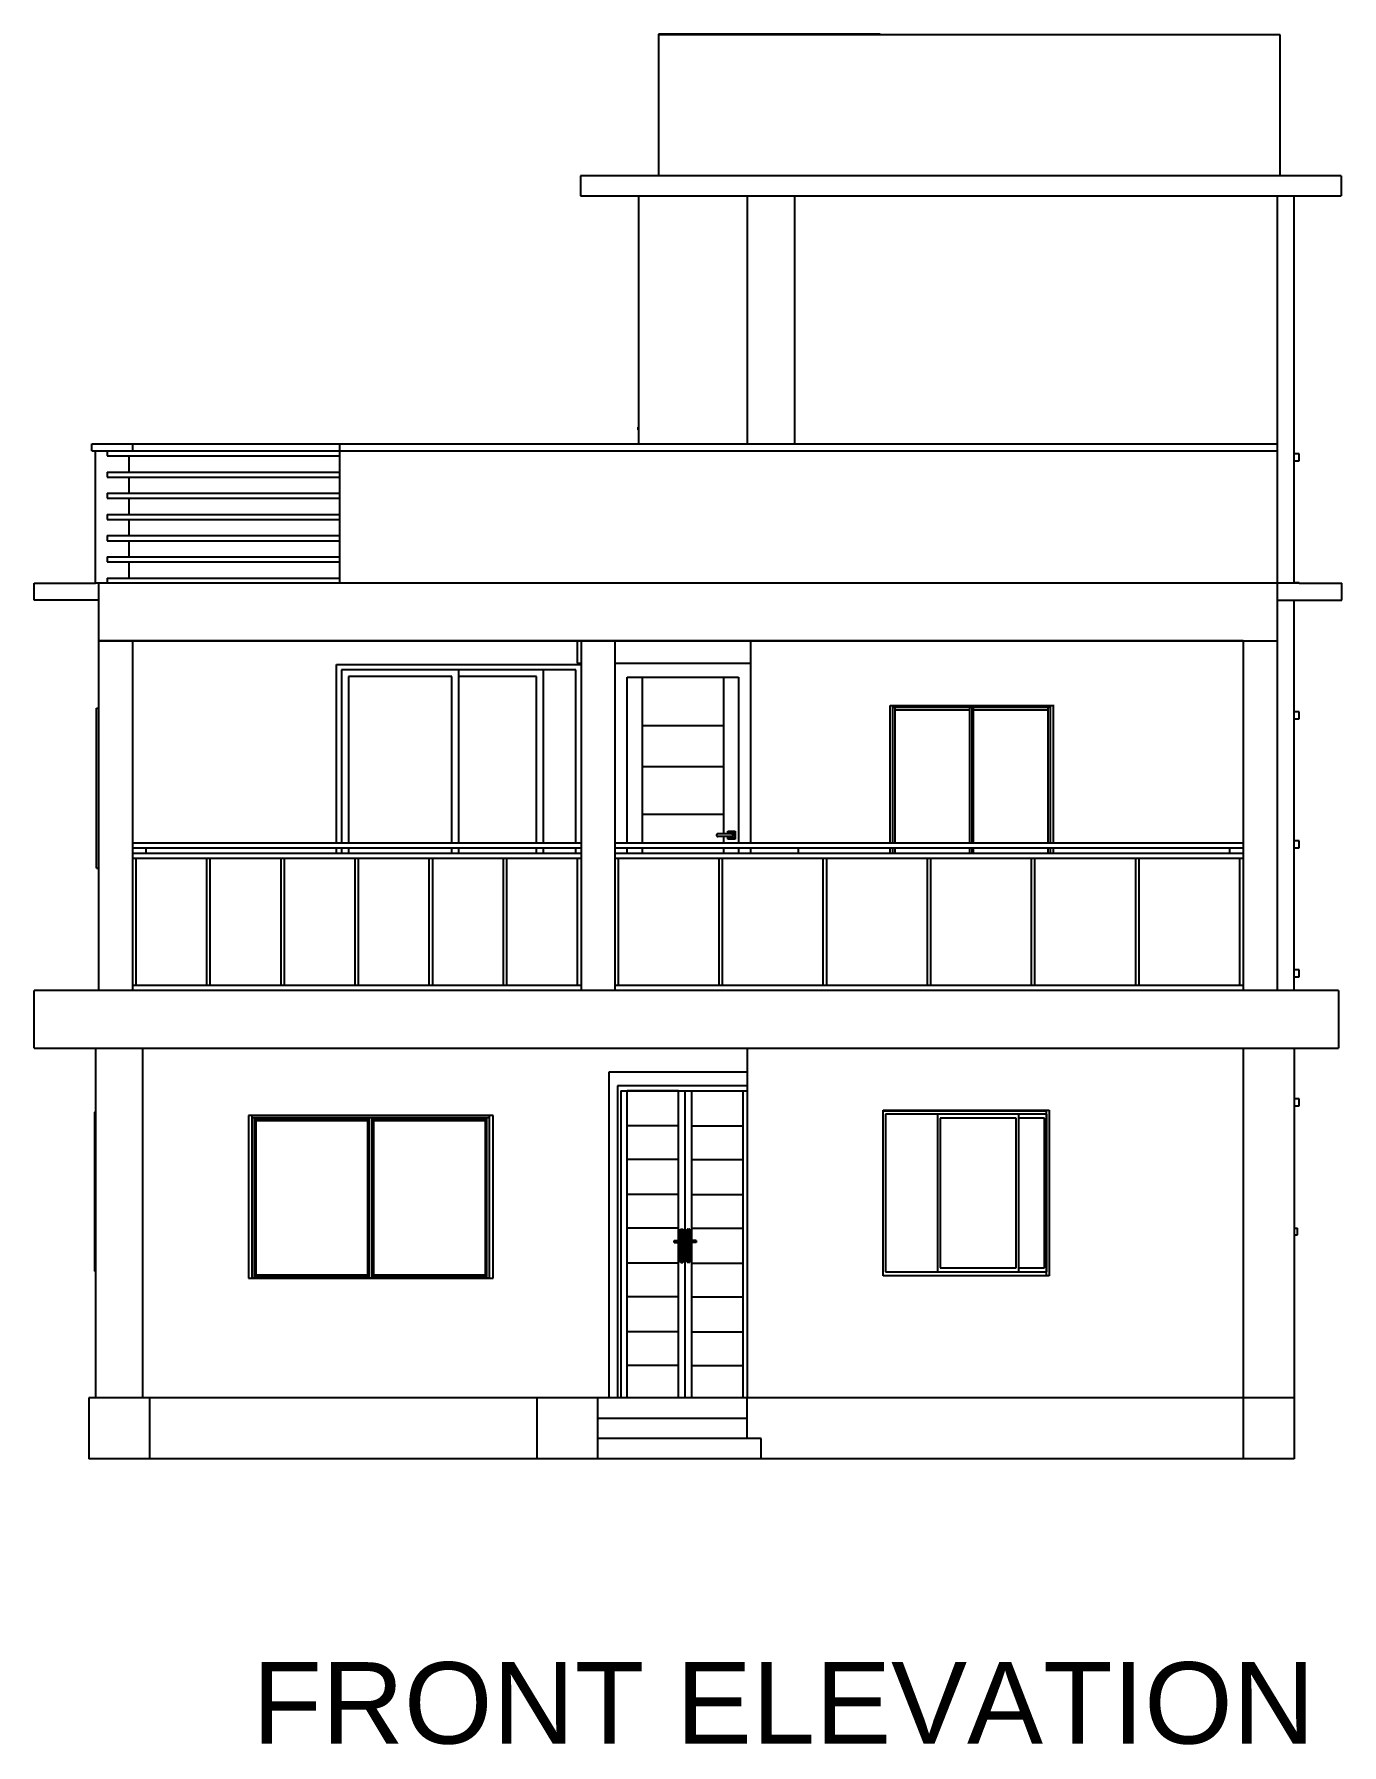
# Model space of a CAD drawing. Header units: inches. Extents: x 114 to 12919, y -714 to 8154.
# Drawn here: x 181 to 566, y -701 to -197 of the extents above; entities that cross this region are included whole.
import ezdxf

# ---------------------------------------------------------------- set-up
doc = ezdxf.new("R2010")
doc.units = ezdxf.units.IN
doc.header["$MEASUREMENT"] = 0
doc.layers.add('elevation', color=130, linetype='Continuous')
doc.styles.get("Standard").update_dxf_attribs({"font": 'arial.ttf'})

msp = doc.modelspace()

# ---------------------------------------------------------------- texts
at = {"layer": 'DEFPOINTS', "ltscale": 30, "insert": (244.9, -676.39), "char_height": 24, "attachment_point": 1}
msp.add_mtext_dynamic_manual_height_columns('FRONT ELEVATION ', width=470.9485, gutter_width=1, heights=[0], dxfattribs=at)

# ---------------------------------------------------------------- linework, layer by layer
at = {"layer": 'elevation'}
for p, q in [((429.79, -196.82), (364.54, -196.82)), ((364.54, -196.82), (364.54, -238.54)), ((547.54, -197.01), (364.54, -197.01)), ((367.54, -197.01), (367.54, -196.82)), ((429.79, -196.82), (429.79, -197.01)), ((547.54, -238.54), (547.54, -197.01)), ((341.54, -238.54), (341.54, -244.48)), ((565.54, -238.54), (341.54, -238.54)), ((565.54, -238.54), (565.54, -244.48)), ((341.54, -244.48), (565.54, -244.48)), ((358.72, -317.54), (358.72, -244.48)), ((390.72, -317.54), (390.72, -244.48)), ((404.72, -317.54), (404.72, -244.48)), ((546.72, -244.48), (546.72, -478.54)), ((551.72, -358.54), (551.72, -244.48)), ((358.54, -312.88), (358.55, -312.79)), ((358.54, -312.98), (358.54, -312.88)), ((358.54, -313.08), (358.54, -312.98)), ((358.55, -313.17), (358.54, -313.08)), ((358.55, -312.6), (358.61, -312.55)), ((358.55, -312.61), (358.55, -312.6)), ((358.62, -312.6), (358.55, -312.6)), ((358.55, -312.65), (358.55, -312.61)), ((358.55, -312.71), (358.55, -312.65)), ((358.55, -312.79), (358.55, -312.71)), ((358.55, -313.25), (358.55, -313.17)), ((358.55, -313.31), (358.55, -313.25)), ((358.55, -313.35), (358.55, -313.31)), ((358.55, -313.37), (358.55, -313.35)), ((358.55, -313.37), (358.61, -313.41)), ((358.62, -313.37), (358.55, -313.37)), ((358.61, -312.56), (358.6, -312.61)), ((358.6, -312.68), (358.6, -312.61)), ((358.6, -312.77), (358.6, -312.68)), ((358.6, -312.87), (358.6, -312.77)), ((358.6, -312.98), (358.6, -312.87)), ((358.6, -312.98), (358.6, -313.09)), ((358.6, -313.09), (358.6, -313.2)), ((358.6, -313.2), (358.6, -313.29)), ((358.6, -313.29), (358.6, -313.36)), ((358.6, -313.36), (358.61, -313.4)), ((358.61, -312.55), (358.61, -312.56)), ((358.72, -312.55), (358.61, -312.55)), ((358.61, -313.41), (358.61, -313.4)), ((358.72, -313.41), (358.61, -313.41)), ((358.62, -312.6), (358.62, -312.61)), ((358.62, -312.61), (358.63, -312.65)), ((358.62, -313.36), (358.62, -313.37)), ((358.63, -312.65), (358.63, -312.68)), ((358.63, -312.77), (358.63, -312.79)), ((358.63, -312.79), (358.63, -312.87)), ((358.63, -312.98), (358.63, -313.08)), ((358.63, -313.08), (358.63, -313.09)), ((358.63, -313.2), (358.63, -313.25)), ((358.63, -313.25), (358.63, -313.29)), ((358.68, -312.55), (358.68, -312.56)), ((358.68, -312.56), (358.68, -312.61)), ((358.68, -312.61), (358.68, -312.68)), ((358.69, -313.2), (358.68, -313.29)), ((358.68, -313.36), (358.68, -313.4)), ((358.68, -313.4), (358.68, -313.41)), ((358.69, -312.77), (358.69, -312.87)), ((358.69, -312.98), (358.69, -313.09)), ((197.72, -317.54), (546.72, -317.54)), ((197.72, -319.54), (197.72, -317.54)), ((197.72, -319.54), (546.72, -319.54)), ((198.72, -358.54), (198.72, -319.54)), ((202.22, -319.54), (202.22, -321.04)), ((202.22, -321.04), (270.72, -321.04)), ((208.72, -325.79), (208.72, -321.04)), ((209.72, -319.54), (209.72, -317.54)), ((270.72, -358.54), (270.72, -317.54)), ((553.22, -320.48), (551.72, -320.48)), ((551.72, -322.48), (553.22, -322.48)), ((553.22, -322.48), (553.22, -320.48)), ((202.22, -325.79), (202.22, -327.29)), ((202.22, -325.79), (270.72, -325.79)), ((202.22, -327.29), (270.72, -327.29)), ((208.72, -332.04), (208.72, -327.29)), ((202.22, -332.04), (202.22, -333.54)), ((202.22, -332.04), (270.72, -332.04)), ((202.22, -333.54), (270.72, -333.54)), ((208.72, -338.29), (208.72, -333.54)), ((202.22, -338.29), (202.22, -339.79)), ((202.22, -338.29), (270.72, -338.29)), ((202.22, -339.79), (270.72, -339.79)), ((208.72, -344.54), (208.72, -339.79)), ((202.22, -344.54), (202.22, -346.04)), ((202.22, -344.54), (270.72, -344.54)), ((202.22, -346.04), (270.72, -346.04)), ((208.72, -350.79), (208.72, -346.04)), ((202.22, -350.79), (202.22, -352.29)), ((202.22, -350.79), (270.72, -350.79)), ((202.22, -352.29), (270.72, -352.29)), ((208.72, -357.04), (208.72, -352.29)), ((202.22, -357.04), (202.22, -358.54)), ((202.22, -357.04), (270.72, -357.04)), ((180.72, -358.54), (198.72, -358.54)), ((180.72, -363.54), (180.72, -358.54)), ((199.72, -358.54), (198.72, -358.54)), ((199.72, -478.54), (199.72, -358.54)), ((553.22, -358.54), (199.72, -358.54)), ((553.22, -358.48), (551.72, -358.48)), ((553.22, -358.54), (553.22, -358.48)), ((553.22, -358.54), (565.72, -358.54)), ((565.72, -363.54), (565.72, -358.54)), ((199.72, -363.54), (180.72, -363.54)), ((546.72, -363.54), (551.72, -363.54)), ((551.72, -363.54), (565.72, -363.54)), ((551.72, -478.54), (551.72, -363.54)), ((199.72, -375.48), (546.72, -375.48)), ((536.72, -375.54), (199.72, -375.54)), ((209.72, -478.54), (209.72, -375.48)), ((213.72, -375.54), (213.72, -375.48)), ((340.6, -375.48), (340.6, -382.1)), ((341.72, -375.48), (341.72, -478.54)), ((351.72, -375.48), (351.72, -478.54)), ((391.72, -435.04), (391.72, -375.48)), ((405.72, -375.54), (405.72, -375.48)), ((536.72, -375.48), (536.72, -478.54)), ((269.72, -435.04), (269.72, -382.54)), ((269.72, -382.54), (341.72, -382.54)), ((340.6, -382.1), (341.72, -382.1)), ((351.72, -382.1), (391.72, -382.1)), ((271.22, -384.04), (271.22, -435.04)), ((340.22, -384.04), (271.22, -384.04)), ((303.72, -386.04), (273.22, -386.04)), ((273.22, -386.04), (273.22, -435.04)), ((303.72, -435.04), (303.72, -386.04)), ((305.72, -435.04), (305.72, -384.04)), ((328.66, -386.04), (305.72, -386.04)), ((328.66, -435.04), (328.66, -386.04)), ((330.66, -435.04), (330.66, -384.04)), ((340.22, -435.04), (340.22, -384.04)), ((355.31, -435.04), (355.31, -386.19)), ((355.31, -386.19), (388.14, -386.19)), ((359.79, -435.04), (359.79, -386.19)), ((383.66, -386.19), (383.66, -432.34)), ((388.14, -386.19), (388.14, -435.04)), ((199.04, -395.36), (199.72, -395.36)), ((199.04, -442.54), (199.04, -395.36)), ((432.72, -394.54), (480.72, -394.54)), ((432.72, -435.04), (432.72, -394.54)), ((432.74, -435.04), (432.74, -394.54)), ((433.47, -394.54), (433.47, -435.04)), ((433.47, -395.11), (479.99, -395.11)), ((434.19, -435.04), (434.19, -395.11)), ((434.19, -395.84), (456.17, -395.84)), ((434.2, -435.04), (434.2, -395.84)), ((456.17, -435.04), (456.17, -395.11)), ((456.89, -395.11), (456.89, -435.04)), ((456.9, -435.04), (456.9, -395.11)), ((457.31, -435.04), (457.31, -395.11)), ((457.31, -395.84), (479.29, -395.84)), ((457.32, -435.04), (457.32, -395.84)), ((479.29, -435.04), (479.29, -395.11)), ((479.99, -435.04), (479.99, -394.54)), ((480.72, -394.38), (480.72, -435.04)), ((553.22, -396.48), (551.72, -396.48)), ((553.22, -398.48), (553.22, -396.48)), ((359.79, -400.45), (383.66, -400.45)), ((551.72, -398.48), (553.22, -398.48)), ((359.79, -412.52), (383.66, -412.52)), ((432.72, -411.92), (432.74, -411.91)), ((432.74, -413.65), (432.72, -413.67)), ((359.79, -426.55), (383.66, -426.55)), ((381.65, -432.66), (381.64, -432.77)), ((381.64, -432.77), (381.65, -432.88)), ((381.69, -432.55), (381.65, -432.66)), ((381.65, -432.88), (381.69, -432.99)), ((381.68, -432.77), (381.69, -432.67)), ((381.69, -432.87), (381.68, -432.77)), ((381.75, -432.46), (381.69, -432.55)), ((381.69, -432.67), (381.73, -432.58)), ((381.73, -432.96), (381.69, -432.87)), ((381.69, -432.99), (381.75, -433.08)), ((381.73, -432.58), (381.79, -432.5)), ((381.79, -433.04), (381.73, -432.96)), ((381.84, -432.39), (381.75, -432.46)), ((381.75, -433.08), (381.84, -433.15)), ((381.79, -432.5), (381.86, -432.44)), ((381.86, -433.1), (381.79, -433.04)), ((381.93, -432.35), (381.84, -432.39)), ((381.84, -433.15), (381.93, -433.19)), ((381.86, -432.44), (381.95, -432.4)), ((381.95, -433.14), (381.86, -433.1)), ((382.03, -432.34), (381.93, -432.35)), ((381.93, -433.19), (382.03, -433.2)), ((381.95, -432.4), (382.03, -432.39)), ((382.03, -433.16), (381.95, -433.14)), ((386.04, -432.34), (382.03, -432.34)), ((386.04, -432.39), (382.03, -432.39)), ((386.04, -433.16), (382.03, -433.16)), ((386.04, -433.2), (382.03, -433.2)), ((383.66, -433.16), (383.66, -435.04)), ((384.99, -431.56), (387.12, -431.56)), ((384.99, -432.34), (384.99, -431.56)), ((384.99, -433.98), (384.99, -433.16)), ((385.33, -431.96), (386.77, -431.96)), ((385.33, -432.34), (385.33, -431.96)), ((385.33, -433.58), (385.33, -433.16)), ((385.69, -433.16), (385.69, -433.2)), ((386.03, -432.39), (386.03, -432.34)), ((386.03, -433.2), (386.03, -433.16)), ((386.04, -432.34), (386.14, -432.35)), ((386.04, -432.39), (386.13, -432.4)), ((386.13, -433.14), (386.04, -433.16)), ((386.14, -433.19), (386.04, -433.2)), ((386.13, -432.4), (386.21, -432.44)), ((386.21, -433.1), (386.13, -433.14)), ((386.14, -432.35), (386.23, -432.39)), ((386.23, -433.15), (386.14, -433.19)), ((386.21, -432.44), (386.29, -432.5)), ((386.29, -433.04), (386.21, -433.1)), ((386.23, -432.39), (386.32, -432.46)), ((386.32, -433.08), (386.23, -433.15)), ((386.29, -432.5), (386.34, -432.58)), ((386.34, -432.96), (386.29, -433.04)), ((386.32, -432.46), (386.38, -432.55)), ((386.38, -432.99), (386.32, -433.08)), ((386.34, -432.58), (386.38, -432.67)), ((386.38, -432.87), (386.34, -432.96)), ((386.38, -432.55), (386.42, -432.66)), ((386.38, -432.67), (386.39, -432.77)), ((386.39, -432.77), (386.38, -432.87)), ((386.42, -432.88), (386.38, -432.99)), ((386.42, -432.66), (386.43, -432.77)), ((386.43, -432.77), (386.42, -432.88)), ((386.77, -431.96), (386.77, -433.58)), ((387.12, -431.56), (387.12, -433.98)), ((209.72, -435.04), (341.72, -435.04)), ((209.72, -436.54), (341.72, -436.54)), ((209.72, -438.04), (341.72, -438.04)), ((213.72, -438.04), (213.72, -436.54)), ((269.72, -438.04), (269.72, -436.54)), ((271.22, -436.54), (271.22, -438.04)), ((273.22, -436.54), (273.22, -438.04)), ((303.72, -438.04), (303.72, -436.54)), ((305.72, -438.04), (305.72, -436.54)), ((328.66, -438.04), (328.66, -436.54)), ((330.66, -438.04), (330.66, -436.54)), ((340.22, -438.04), (340.22, -436.54)), ((351.72, -435.04), (536.72, -435.04)), ((351.72, -436.54), (536.72, -436.54)), ((351.72, -438.04), (536.72, -438.04)), ((355.31, -438.04), (355.31, -436.54)), ((359.79, -438.04), (359.79, -436.54)), ((383.66, -436.54), (383.66, -438.04)), ((387.12, -433.98), (384.99, -433.98)), ((385.33, -433.58), (386.77, -433.58)), ((388.14, -436.54), (388.14, -438.04)), ((391.72, -438.04), (391.72, -436.54)), ((405.72, -438.04), (405.72, -436.54)), ((432.72, -438.04), (432.72, -436.54)), ((432.74, -438.04), (432.74, -436.54)), ((433.47, -436.54), (433.47, -438.04)), ((434.19, -438.04), (434.19, -436.54)), ((434.2, -438.04), (434.2, -436.54)), ((456.17, -438.04), (456.17, -436.54)), ((456.89, -436.54), (456.89, -438.04)), ((456.9, -438.04), (456.9, -436.54)), ((457.31, -438.04), (457.31, -436.54)), ((457.32, -438.04), (457.32, -436.54)), ((479.29, -438.04), (479.29, -436.54)), ((479.99, -438.04), (479.99, -436.54)), ((480.72, -436.54), (480.72, -438.04)), ((532.72, -438.04), (532.72, -436.54)), ((553.22, -434.48), (551.72, -434.48)), ((551.72, -436.48), (553.22, -436.48)), ((553.22, -436.48), (553.22, -434.48)), ((199.04, -442.54), (199.72, -442.54)), ((209.72, -439.54), (341.72, -439.54)), ((210.72, -477.04), (210.72, -439.54)), ((231.56, -477.04), (231.56, -439.54)), ((232.56, -477.04), (232.56, -439.54)), ((253.39, -477.04), (253.39, -439.54)), ((254.39, -477.04), (254.39, -439.54)), ((275.22, -477.04), (275.22, -439.54)), ((276.22, -477.04), (276.22, -439.54)), ((297.06, -477.04), (297.06, -439.54)), ((298.06, -477.04), (298.06, -439.54)), ((318.89, -477.04), (318.89, -439.54)), ((319.89, -477.04), (319.89, -439.54)), ((340.72, -477.04), (340.72, -439.54)), ((351.72, -439.54), (536.72, -439.54)), ((352.72, -477.04), (352.72, -439.54)), ((382.39, -477.04), (382.39, -439.54)), ((383.39, -477.04), (383.39, -439.54)), ((413.06, -477.04), (413.06, -439.54)), ((414.06, -477.04), (414.06, -439.54)), ((443.72, -477.04), (443.72, -439.54)), ((444.72, -477.04), (444.72, -439.54)), ((474.39, -477.04), (474.39, -439.54)), ((475.39, -477.04), (475.39, -439.54)), ((505.06, -477.04), (505.06, -439.54)), ((506.06, -477.04), (506.06, -439.54)), ((535.72, -477.04), (535.72, -439.54)), ((553.22, -472.48), (551.72, -472.48)), ((553.22, -474.48), (553.22, -472.48)), ((180.72, -495.54), (180.72, -478.54)), ((564.72, -478.54), (180.72, -478.54)), ((341.72, -477.04), (209.72, -477.04)), ((536.72, -477.04), (351.72, -477.04)), ((551.72, -474.48), (553.22, -474.48)), ((564.72, -478.54), (564.72, -495.54)), ((180.72, -495.54), (564.72, -495.54)), ((198.72, -495.54), (198.72, -598.54)), ((212.72, -598.54), (212.72, -495.54)), ((390.72, -598.54), (390.72, -495.54)), ((536.72, -495.54), (536.72, -616.54)), ((551.72, -495.54), (551.72, -616.54)), ((390.72, -502.54), (349.96, -502.54)), ((349.96, -502.54), (349.96, -598.54)), ((352.47, -506.57), (352.47, -598.54)), ((390.72, -506.57), (352.47, -506.57)), ((353.43, -508.11), (353.43, -598.54)), ((353.43, -508.11), (390.72, -508.11)), ((355.36, -598.54), (355.36, -508.09)), ((370.46, -508.09), (355.36, -508.09)), ((370.46, -552.2), (370.46, -508.09)), ((372.39, -598.54), (372.39, -508.11)), ((374.32, -508.09), (389.42, -508.09)), ((374.32, -552.2), (374.32, -508.09)), ((389.42, -598.54), (389.42, -508.09)), ((430.72, -513.8), (479.59, -513.8)), ((430.72, -562.54), (430.72, -513.8)), ((430.72, -513.98), (478.72, -513.98)), ((478.72, -513.98), (478.72, -562.54)), ((479.59, -513.8), (479.59, -562.54)), ((553.22, -510.48), (551.72, -510.48)), ((551.72, -512.48), (553.22, -512.48)), ((553.22, -512.48), (553.22, -510.48)), ((198.72, -514.33), (198.45, -514.33)), ((198.45, -514.33), (198.45, -561.2)), ((243.81, -515.32), (243.81, -563.32)), ((315.81, -515.32), (243.81, -515.32)), ((244.87, -563.32), (244.87, -515.32)), ((314.72, -516.06), (244.87, -516.06)), ((245.55, -563.13), (245.55, -516.06)), ((279.35, -516.51), (245.55, -516.51)), ((245.95, -516.51), (245.95, -562.67)), ((245.95, -516.79), (278.94, -516.79)), ((278.94, -562.67), (278.94, -516.51)), ((279.35, -563.13), (279.35, -516.06)), ((280.02, -516.06), (280.02, -563.13)), ((280.24, -563.13), (280.24, -516.06)), ((314.04, -516.51), (280.24, -516.51)), ((280.64, -516.51), (280.64, -562.67)), ((280.64, -516.79), (313.64, -516.79)), ((313.64, -562.67), (313.64, -516.51)), ((314.04, -563.13), (314.04, -516.06)), ((314.72, -515.32), (314.72, -563.32)), ((315.81, -563.32), (315.81, -515.32)), ((370.46, -518.4), (355.36, -518.4)), ((374.32, -518.4), (389.42, -518.4)), ((431.42, -514.96), (431.42, -561.38)), ((478.89, -514.96), (431.42, -514.96)), ((446.78, -561.38), (446.78, -514.96)), ((469.82, -516.12), (447.48, -516.12)), ((447.48, -516.12), (447.48, -560.22)), ((469.82, -560.22), (469.82, -516.12)), ((470.52, -514.96), (470.52, -561.38)), ((478.19, -516.12), (470.52, -516.12)), ((478.19, -560.22), (478.19, -516.12)), ((478.89, -561.38), (478.89, -514.96)), ((370.46, -528.32), (355.36, -528.32)), ((374.32, -528.32), (389.42, -528.32)), ((370.46, -538.63), (355.36, -538.63)), ((374.32, -538.63), (389.42, -538.63)), ((370.46, -548.55), (355.36, -548.55)), ((371.03, -548.93), (371.04, -548.91)), ((371.03, -548.97), (371.03, -548.93)), ((371.03, -549), (371.03, -548.97)), ((371.03, -548.97), (371.71, -548.97)), ((371.03, -552.2), (371.03, -548.97)), ((371.04, -549.03), (371.03, -549)), ((371.04, -548.91), (371.05, -548.88)), ((371.05, -549.05), (371.04, -549.03)), ((371.05, -548.88), (371.07, -548.86)), ((371.07, -549.07), (371.05, -549.05)), ((371.07, -548.86), (371.09, -548.85)), ((371.09, -549.08), (371.07, -549.07)), ((371.08, -549.11), (371.08, -552.2)), ((371.08, -549.11), (371.1, -549.11)), ((371.09, -548.85), (371.11, -548.84)), ((371.11, -549.09), (371.09, -549.08)), ((371.1, -549.11), (371.11, -549.1)), ((371.11, -548.84), (371.71, -548.84)), ((371.11, -549.09), (371.11, -548.97)), ((371.11, -549.09), (371.11, -549.09)), ((371.11, -552.13), (371.11, -549.09)), ((371.11, -549.1), (371.11, -549.1)), ((371.71, -548.84), (371.73, -548.85)), ((371.71, -558.46), (371.71, -548.97)), ((371.71, -549.09), (371.71, -549.09)), ((371.73, -548.85), (371.75, -548.86)), ((371.75, -548.86), (371.77, -548.88)), ((371.77, -548.88), (371.78, -548.91)), ((371.78, -548.91), (371.79, -548.93)), ((371.79, -548.97), (371.79, -548.93)), ((371.79, -558.46), (371.79, -548.97)), ((372.99, -548.97), (373, -548.93)), ((372.99, -558.46), (372.99, -548.97)), ((373.02, -548.88), (373, -548.91)), ((373, -548.91), (373, -548.93)), ((373.03, -548.86), (373.02, -548.88)), ((373.05, -548.85), (373.03, -548.86)), ((373.07, -548.84), (373.05, -548.85)), ((373.07, -548.84), (373.68, -548.84)), ((373.07, -548.84), (373.07, -548.97)), ((373.07, -558.46), (373.07, -548.97)), ((373.07, -548.97), (373.75, -548.97)), ((373.07, -549.09), (373.08, -549.09)), ((373.67, -549.09), (373.67, -549.09)), ((373.67, -549.1), (373.67, -549.1)), ((373.7, -548.85), (373.68, -548.84)), ((373.68, -549.09), (373.68, -548.84)), ((373.68, -549.09), (373.7, -549.08)), ((373.68, -552.13), (373.68, -549.09)), ((373.68, -549.11), (373.68, -549.1)), ((373.7, -549.11), (373.68, -549.11)), ((373.71, -548.86), (373.7, -548.85)), ((373.7, -549.08), (373.71, -549.07)), ((373.7, -549.11), (373.7, -552.2)), ((373.73, -548.88), (373.71, -548.86)), ((373.71, -549.07), (373.73, -549.05)), ((373.74, -548.91), (373.73, -548.88)), ((373.73, -549.05), (373.74, -549.03)), ((373.75, -548.93), (373.74, -548.91)), ((373.74, -549.03), (373.75, -549)), ((373.75, -548.97), (373.75, -548.93)), ((373.75, -549), (373.75, -548.97)), ((373.75, -552.2), (373.75, -548.97)), ((374.32, -548.55), (389.42, -548.55)), ((551.72, -548.54), (552.72, -548.54)), ((552.72, -550.54), (552.72, -548.54)), ((369.15, -552.25), (369.14, -552.29)), ((369.14, -552.29), (369.14, -552.34)), ((369.14, -552.34), (369.14, -552.39)), ((369.14, -552.39), (369.14, -552.44)), ((369.14, -552.44), (369.14, -552.49)), ((369.14, -552.49), (369.14, -552.54)), ((369.14, -552.54), (369.14, -552.58)), ((369.14, -552.58), (369.15, -552.63)), ((369.16, -552.13), (369.15, -552.14)), ((369.15, -552.14), (369.15, -552.16)), ((369.15, -552.16), (369.15, -552.2)), ((369.15, -552.2), (369.15, -552.25)), ((369.15, -552.63), (369.15, -552.68)), ((369.15, -552.68), (369.15, -552.72)), ((369.15, -552.72), (369.15, -552.73)), ((369.15, -552.73), (369.16, -552.74)), ((369.17, -552.13), (369.16, -552.13)), ((369.16, -552.13), (369.16, -552.13)), ((369.16, -552.13), (369.16, -552.13)), ((369.16, -552.13), (371.58, -552.13)), ((369.16, -552.74), (369.16, -552.75)), ((369.16, -552.75), (369.16, -552.75)), ((369.16, -552.75), (369.17, -552.75)), ((369.16, -552.75), (371.58, -552.75)), ((369.17, -552.14), (369.17, -552.13)), ((369.17, -552.13), (369.17, -552.13)), ((369.17, -552.16), (369.17, -552.14)), ((369.18, -552.2), (369.17, -552.16)), ((369.17, -552.72), (369.18, -552.68)), ((369.17, -552.73), (369.17, -552.72)), ((369.17, -552.74), (369.17, -552.73)), ((369.17, -552.75), (369.17, -552.74)), ((369.18, -552.29), (369.18, -552.25)), ((369.19, -552.34), (369.18, -552.29)), ((369.18, -552.58), (369.19, -552.54)), ((369.18, -552.63), (369.18, -552.58)), ((369.19, -552.39), (369.19, -552.34)), ((369.19, -552.44), (369.19, -552.39)), ((369.19, -552.54), (369.19, -552.49)), ((370.46, -552.44), (370.46, -552.25)), ((370.46, -552.63), (370.46, -552.49)), ((370.46, -598.54), (370.46, -552.68)), ((371.03, -552.44), (371.03, -552.25)), ((371.03, -552.63), (371.03, -552.49)), ((371.03, -558.46), (371.03, -552.68)), ((371.08, -552.25), (371.08, -552.44)), ((371.08, -552.49), (371.08, -552.63)), ((371.08, -552.68), (371.08, -558.36)), ((371.11, -552.2), (371.11, -552.13)), ((371.11, -552.44), (371.11, -552.25)), ((371.11, -552.63), (371.11, -552.49)), ((371.11, -552.75), (371.11, -552.68)), ((371.11, -558.34), (371.11, -552.75)), ((371.23, -552.42), (371.24, -552.36)), ((371.23, -552.44), (371.23, -552.42)), ((371.24, -552.36), (371.26, -552.3)), ((371.25, -552.54), (371.24, -552.49)), ((371.27, -552.6), (371.25, -552.54)), ((371.26, -552.3), (371.29, -552.25)), ((371.29, -552.63), (371.27, -552.6)), ((371.29, -552.25), (371.29, -552.25)), ((371.35, -552.2), (371.36, -552.2)), ((371.36, -552.2), (371.4, -552.2)), ((371.37, -552.68), (371.36, -552.68)), ((371.41, -552.68), (371.37, -552.68)), ((371.4, -552.2), (371.41, -552.2)), ((371.42, -552.68), (371.41, -552.68)), ((371.48, -552.25), (371.5, -552.28)), ((371.51, -552.58), (371.48, -552.63)), ((371.48, -552.63), (371.48, -552.63)), ((371.5, -552.28), (371.52, -552.34)), ((371.53, -552.52), (371.51, -552.58)), ((371.52, -552.34), (371.53, -552.4)), ((371.53, -552.4), (371.54, -552.44)), ((371.53, -552.49), (371.53, -552.52)), ((371.58, -552.2), (371.57, -552.25)), ((371.57, -552.25), (371.57, -552.29)), ((371.57, -552.29), (371.57, -552.34)), ((371.57, -552.34), (371.57, -552.39)), ((371.57, -552.39), (371.57, -552.44)), ((371.57, -552.44), (371.57, -552.49)), ((371.57, -552.49), (371.57, -552.54)), ((371.57, -552.54), (371.57, -552.58)), ((371.57, -552.58), (371.57, -552.63)), ((371.57, -552.63), (371.58, -552.68)), ((371.58, -552.13), (371.58, -552.13)), ((371.58, -552.14), (371.58, -552.13)), ((371.58, -552.13), (371.58, -552.13)), ((371.58, -552.13), (371.58, -552.14)), ((371.58, -552.13), (371.58, -552.13)), ((371.58, -552.16), (371.58, -552.14)), ((371.58, -552.14), (371.58, -552.16)), ((371.58, -552.2), (371.58, -552.16)), ((371.58, -552.16), (371.58, -552.2)), ((371.58, -552.25), (371.58, -552.2)), ((371.58, -552.29), (371.58, -552.25)), ((371.58, -552.34), (371.58, -552.29)), ((371.58, -552.39), (371.58, -552.34)), ((371.58, -552.44), (371.58, -552.39)), ((371.58, -552.49), (371.58, -552.44)), ((371.58, -552.54), (371.58, -552.49)), ((371.58, -552.58), (371.58, -552.54)), ((371.58, -552.63), (371.58, -552.58)), ((371.58, -552.68), (371.58, -552.63)), ((371.58, -552.72), (371.58, -552.68)), ((371.58, -552.68), (371.58, -552.72)), ((371.58, -552.73), (371.58, -552.72)), ((371.58, -552.72), (371.58, -552.73)), ((371.58, -552.73), (371.58, -552.74)), ((371.58, -552.74), (371.58, -552.73)), ((371.58, -552.75), (371.58, -552.74)), ((371.58, -552.74), (371.58, -552.75)), ((371.58, -552.75), (371.58, -552.75)), ((373.2, -552.13), (373.21, -552.13)), ((373.2, -552.14), (373.2, -552.13)), ((373.2, -552.13), (373.2, -552.13)), ((373.2, -552.13), (373.21, -552.13)), ((373.2, -552.16), (373.2, -552.14)), ((373.2, -552.2), (373.2, -552.16)), ((373.2, -552.25), (373.2, -552.2)), ((373.2, -552.29), (373.2, -552.25)), ((373.2, -552.34), (373.2, -552.29)), ((373.2, -552.39), (373.2, -552.34)), ((373.2, -552.44), (373.2, -552.39)), ((373.2, -552.49), (373.2, -552.44)), ((373.2, -552.54), (373.2, -552.49)), ((373.2, -552.58), (373.2, -552.54)), ((373.2, -552.63), (373.2, -552.58)), ((373.2, -552.68), (373.2, -552.63)), ((373.2, -552.72), (373.2, -552.68)), ((373.2, -552.73), (373.2, -552.72)), ((373.2, -552.74), (373.2, -552.73)), ((373.2, -552.75), (373.2, -552.74)), ((373.21, -552.74), (373.2, -552.75)), ((373.21, -552.75), (373.2, -552.75)), ((373.21, -552.13), (373.21, -552.14)), ((375.62, -552.13), (373.21, -552.13)), ((373.21, -552.14), (373.21, -552.16)), ((373.21, -552.16), (373.21, -552.2)), ((373.21, -552.2), (373.21, -552.25)), ((373.21, -552.25), (373.21, -552.29)), ((373.21, -552.29), (373.21, -552.34)), ((373.21, -552.34), (373.21, -552.39)), ((373.21, -552.39), (373.21, -552.44)), ((373.21, -552.44), (373.21, -552.49)), ((373.21, -552.49), (373.21, -552.54)), ((373.21, -552.54), (373.21, -552.58)), ((373.21, -552.58), (373.21, -552.63)), ((373.21, -552.63), (373.21, -552.68)), ((373.21, -552.68), (373.21, -552.72)), ((373.21, -552.72), (373.21, -552.73)), ((373.21, -552.73), (373.21, -552.74)), ((375.62, -552.75), (373.21, -552.75)), ((373.26, -552.34), (373.25, -552.4)), ((373.25, -552.4), (373.25, -552.44)), ((373.25, -552.49), (373.26, -552.52)), ((373.28, -552.28), (373.26, -552.34)), ((373.26, -552.52), (373.27, -552.58)), ((373.27, -552.58), (373.3, -552.63)), ((373.31, -552.25), (373.28, -552.28)), ((373.3, -552.63), (373.31, -552.63)), ((373.38, -552.2), (373.37, -552.2)), ((373.37, -552.68), (373.41, -552.68)), ((373.37, -552.68), (373.37, -552.68)), ((373.42, -552.2), (373.38, -552.2)), ((373.41, -552.68), (373.43, -552.68)), ((373.43, -552.2), (373.42, -552.2)), ((373.5, -552.25), (373.49, -552.25)), ((373.49, -552.63), (373.51, -552.6)), ((373.52, -552.3), (373.5, -552.25)), ((373.51, -552.6), (373.54, -552.54)), ((373.54, -552.36), (373.52, -552.3)), ((373.55, -552.42), (373.54, -552.36)), ((373.54, -552.54), (373.55, -552.49)), ((373.55, -552.44), (373.55, -552.42)), ((373.68, -552.2), (373.68, -552.13)), ((373.68, -552.44), (373.68, -552.25)), ((373.68, -552.63), (373.68, -552.49)), ((373.68, -552.75), (373.68, -552.68)), ((373.68, -558.34), (373.68, -552.75)), ((373.7, -552.25), (373.7, -552.44)), ((373.7, -552.49), (373.7, -552.63)), ((373.7, -552.68), (373.7, -558.36)), ((373.75, -552.44), (373.75, -552.25)), ((373.75, -552.63), (373.75, -552.49)), ((373.75, -558.46), (373.75, -552.68)), ((374.32, -552.44), (374.32, -552.25)), ((374.32, -552.63), (374.32, -552.49)), ((374.32, -598.54), (374.32, -552.68)), ((375.59, -552.44), (375.6, -552.39)), ((375.6, -552.2), (375.61, -552.16)), ((375.6, -552.29), (375.6, -552.25)), ((375.6, -552.34), (375.6, -552.29)), ((375.6, -552.39), (375.6, -552.34)), ((375.6, -552.54), (375.6, -552.49)), ((375.6, -552.58), (375.6, -552.54)), ((375.6, -552.63), (375.6, -552.58)), ((375.61, -552.72), (375.6, -552.68)), ((375.61, -552.14), (375.61, -552.13)), ((375.61, -552.13), (375.62, -552.13)), ((375.61, -552.16), (375.61, -552.14)), ((375.61, -552.73), (375.61, -552.72)), ((375.61, -552.74), (375.61, -552.73)), ((375.62, -552.75), (375.61, -552.74)), ((375.62, -552.13), (375.62, -552.13)), ((375.62, -552.13), (375.62, -552.13)), ((375.62, -552.13), (375.63, -552.13)), ((375.63, -552.74), (375.62, -552.75)), ((375.62, -552.75), (375.62, -552.75)), ((375.62, -552.75), (375.62, -552.75)), ((375.63, -552.13), (375.63, -552.14)), ((375.63, -552.14), (375.63, -552.16)), ((375.63, -552.16), (375.63, -552.2)), ((375.63, -552.2), (375.64, -552.25)), ((375.64, -552.63), (375.63, -552.68)), ((375.63, -552.68), (375.63, -552.72)), ((375.63, -552.72), (375.63, -552.73)), ((375.63, -552.73), (375.63, -552.74)), ((375.64, -552.25), (375.64, -552.29)), ((375.64, -552.29), (375.64, -552.34)), ((375.64, -552.34), (375.64, -552.39)), ((375.64, -552.39), (375.64, -552.44)), ((375.64, -552.44), (375.64, -552.49)), ((375.64, -552.49), (375.64, -552.54)), ((375.64, -552.54), (375.64, -552.58)), ((375.64, -552.58), (375.64, -552.63)), ((551.72, -550.54), (552.72, -550.54)), ((370.46, -558.86), (355.36, -558.86)), ((371.03, -558.43), (371.04, -558.4)), ((371.03, -558.46), (371.03, -558.43)), ((371.79, -558.46), (371.03, -558.46)), ((371.03, -558.49), (371.03, -558.46)), ((371.04, -558.52), (371.03, -558.49)), ((371.04, -558.4), (371.05, -558.37)), ((371.05, -558.55), (371.04, -558.52)), ((371.05, -558.37), (371.07, -558.36)), ((371.07, -558.57), (371.05, -558.55)), ((371.07, -558.36), (371.09, -558.34)), ((371.09, -558.58), (371.07, -558.57)), ((371.1, -558.37), (371.08, -558.36)), ((371.08, -558.61), (371.1, -558.6)), ((371.08, -558.61), (371.69, -558.61)), ((371.09, -558.34), (371.11, -558.34)), ((371.11, -558.58), (371.09, -558.58)), ((371.11, -558.37), (371.1, -558.37)), ((371.1, -558.6), (371.12, -558.59)), ((371.11, -558.46), (371.11, -558.34)), ((371.11, -558.46), (371.11, -558.58)), ((371.13, -558.58), (371.11, -558.58)), ((371.71, -558.58), (371.11, -558.58)), ((371.12, -558.59), (371.13, -558.57)), ((371.13, -558.57), (371.15, -558.55)), ((371.14, -558.57), (371.13, -558.58)), ((371.16, -558.55), (371.14, -558.57)), ((371.16, -558.48), (371.15, -558.46)), ((371.15, -558.52), (371.16, -558.48)), ((371.15, -558.55), (371.15, -558.52)), ((371.17, -558.52), (371.16, -558.55)), ((371.18, -558.49), (371.17, -558.52)), ((371.18, -558.46), (371.18, -558.49)), ((371.31, -554.91), (371.32, -554.89)), ((371.31, -554.94), (371.31, -554.91)), ((371.31, -554.98), (371.31, -554.94)), ((371.32, -555.01), (371.31, -554.98)), ((371.31, -555.17), (371.32, -555.14)), ((371.31, -555.2), (371.31, -555.17)), ((371.31, -555.2), (371.31, -555.73)), ((371.31, -555.76), (371.31, -555.73)), ((371.32, -555.79), (371.31, -555.76)), ((371.32, -554.89), (371.34, -554.86)), ((371.33, -555.03), (371.32, -555.01)), ((371.32, -555.14), (371.33, -555.11)), ((371.33, -555.81), (371.32, -555.79)), ((371.33, -555.04), (371.33, -555.03)), ((371.33, -555.11), (371.33, -555.04)), ((371.35, -555.83), (371.33, -555.81)), ((371.34, -554.86), (371.35, -554.84)), ((371.35, -554.84), (371.37, -554.83)), ((371.36, -555.84), (371.35, -555.83)), ((371.38, -555.85), (371.36, -555.84)), ((371.37, -554.83), (371.39, -554.83)), ((371.4, -555.84), (371.38, -555.85)), ((371.39, -554.83), (371.41, -554.84)), ((371.42, -555.83), (371.4, -555.84)), ((371.41, -554.84), (371.43, -554.85)), ((371.44, -555.81), (371.42, -555.83)), ((371.43, -554.85), (371.44, -554.88)), ((371.44, -554.88), (371.45, -554.9)), ((371.45, -555.02), (371.44, -555.04)), ((371.44, -555.11), (371.44, -555.04)), ((371.44, -555.11), (371.44, -555.11)), ((371.44, -555.11), (371.45, -555.14)), ((371.45, -555.79), (371.44, -555.81)), ((371.45, -554.9), (371.46, -554.93)), ((371.46, -555), (371.45, -555.02)), ((371.45, -555.14), (371.46, -555.17)), ((371.46, -555.76), (371.45, -555.79)), ((371.46, -554.93), (371.46, -554.96)), ((371.46, -554.96), (371.46, -555)), ((371.46, -555.17), (371.46, -555.2)), ((371.46, -555.2), (371.46, -555.73)), ((371.46, -555.73), (371.46, -555.76)), ((371.61, -558.46), (371.61, -558.48)), ((371.61, -558.48), (371.61, -558.52)), ((371.61, -558.52), (371.62, -558.55)), ((371.62, -558.55), (371.63, -558.57)), ((371.63, -558.57), (371.65, -558.59)), ((371.64, -558.49), (371.64, -558.46)), ((371.65, -558.52), (371.64, -558.49)), ((371.66, -558.55), (371.65, -558.52)), ((371.65, -558.59), (371.67, -558.6)), ((371.68, -558.57), (371.66, -558.55)), ((371.67, -558.6), (371.69, -558.61)), ((371.69, -558.58), (371.68, -558.57)), ((371.71, -558.58), (371.69, -558.58)), ((371.7, -558.34), (371.7, -558.34)), ((371.71, -558.46), (371.71, -558.58)), ((371.73, -558.58), (371.71, -558.58)), ((371.75, -558.57), (371.73, -558.58)), ((371.77, -558.55), (371.75, -558.57)), ((371.78, -558.52), (371.77, -558.55)), ((371.79, -558.49), (371.78, -558.52)), ((371.79, -558.46), (371.79, -558.49)), ((372.99, -558.46), (373, -558.49)), ((373, -558.49), (373, -558.52)), ((373, -558.52), (373.02, -558.55)), ((373.02, -558.55), (373.03, -558.57)), ((373.03, -558.57), (373.05, -558.58)), ((373.05, -558.58), (373.07, -558.58)), ((373.07, -558.46), (373.75, -558.46)), ((373.07, -558.46), (373.07, -558.58)), ((373.07, -558.58), (373.09, -558.58)), ((373.07, -558.58), (373.68, -558.58)), ((373.09, -558.34), (373.08, -558.34)), ((373.09, -558.58), (373.11, -558.57)), ((373.11, -558.6), (373.09, -558.61)), ((373.7, -558.61), (373.09, -558.61)), ((373.11, -558.57), (373.12, -558.55)), ((373.13, -558.59), (373.11, -558.6)), ((373.12, -558.55), (373.13, -558.52)), ((373.13, -558.52), (373.14, -558.49)), ((373.15, -558.57), (373.13, -558.59)), ((373.14, -558.49), (373.14, -558.46)), ((373.16, -558.55), (373.15, -558.57)), ((373.17, -558.52), (373.16, -558.55)), ((373.17, -558.46), (373.17, -558.48)), ((373.17, -558.48), (373.17, -558.52)), ((373.33, -554.9), (373.32, -554.93)), ((373.32, -554.93), (373.32, -554.96)), ((373.32, -554.96), (373.33, -555)), ((373.33, -555.14), (373.32, -555.17)), ((373.32, -555.17), (373.32, -555.2)), ((373.32, -555.2), (373.32, -555.73)), ((373.32, -555.73), (373.32, -555.76)), ((373.32, -555.76), (373.33, -555.79)), ((373.34, -554.88), (373.33, -554.9)), ((373.33, -555), (373.34, -555.02)), ((373.34, -555.11), (373.33, -555.14)), ((373.33, -555.79), (373.34, -555.81)), ((373.35, -554.85), (373.34, -554.88)), ((373.34, -555.02), (373.35, -555.04)), ((373.35, -555.11), (373.34, -555.11)), ((373.34, -555.81), (373.36, -555.83)), ((373.37, -554.84), (373.35, -554.85)), ((373.35, -555.11), (373.35, -555.04)), ((373.36, -555.83), (373.38, -555.84)), ((373.39, -554.83), (373.37, -554.84)), ((373.38, -555.84), (373.4, -555.85)), ((373.41, -554.83), (373.39, -554.83)), ((373.4, -555.85), (373.42, -555.84)), ((373.43, -554.84), (373.41, -554.83)), ((373.42, -555.84), (373.44, -555.83)), ((373.45, -554.86), (373.43, -554.84)), ((373.44, -555.83), (373.45, -555.81)), ((373.46, -554.89), (373.45, -554.86)), ((373.45, -555.04), (373.46, -555.03)), ((373.45, -555.11), (373.45, -555.04)), ((373.46, -555.14), (373.45, -555.11)), ((373.45, -555.81), (373.46, -555.79)), ((373.47, -554.91), (373.46, -554.89)), ((373.46, -555.03), (373.47, -555.01)), ((373.47, -555.17), (373.46, -555.14)), ((373.46, -555.79), (373.47, -555.76)), ((373.47, -554.94), (373.47, -554.91)), ((373.47, -554.98), (373.47, -554.94)), ((373.47, -555.01), (373.47, -554.98)), ((373.47, -555.2), (373.47, -555.17)), ((373.47, -555.2), (373.47, -555.73)), ((373.47, -555.76), (373.47, -555.73)), ((373.6, -558.46), (373.6, -558.49)), ((373.6, -558.49), (373.61, -558.52)), ((373.61, -558.52), (373.62, -558.55)), ((373.62, -558.55), (373.64, -558.57)), ((373.63, -558.48), (373.63, -558.46)), ((373.63, -558.52), (373.63, -558.48)), ((373.64, -558.55), (373.63, -558.52)), ((373.65, -558.57), (373.64, -558.55)), ((373.64, -558.57), (373.66, -558.58)), ((373.66, -558.59), (373.65, -558.57)), ((373.66, -558.58), (373.68, -558.58)), ((373.68, -558.6), (373.66, -558.59)), ((373.7, -558.34), (373.68, -558.34)), ((373.68, -558.46), (373.68, -558.34)), ((373.68, -558.37), (373.7, -558.36)), ((373.68, -558.37), (373.68, -558.37)), ((373.68, -558.46), (373.68, -558.58)), ((373.68, -558.58), (373.7, -558.58)), ((373.7, -558.61), (373.68, -558.6)), ((373.71, -558.36), (373.7, -558.34)), ((373.7, -558.58), (373.71, -558.57)), ((373.73, -558.37), (373.71, -558.36)), ((373.71, -558.57), (373.73, -558.55)), ((373.74, -558.4), (373.73, -558.37)), ((373.73, -558.55), (373.74, -558.52)), ((373.75, -558.43), (373.74, -558.4)), ((373.74, -558.52), (373.75, -558.49)), ((373.75, -558.46), (373.75, -558.43)), ((373.75, -558.49), (373.75, -558.46)), ((374.32, -558.86), (389.42, -558.86)), ((198.72, -561.2), (198.45, -561.2)), ((243.81, -563.32), (315.81, -563.32)), ((244.87, -563.13), (314.72, -563.13)), ((245.55, -562.67), (279.35, -562.67)), ((278.94, -562.4), (245.95, -562.4)), ((280.24, -562.67), (314.04, -562.67)), ((313.64, -562.4), (280.64, -562.4)), ((479.59, -562.54), (430.72, -562.54)), ((431.42, -561.38), (478.89, -561.38)), ((447.48, -560.22), (469.82, -560.22)), ((470.52, -560.22), (478.19, -560.22)), ((370.46, -568.78), (355.36, -568.78)), ((374.32, -568.78), (389.42, -568.78)), ((370.46, -579.09), (355.36, -579.09)), ((374.32, -579.09), (389.42, -579.09)), ((370.46, -589.01), (355.36, -589.01)), ((374.32, -589.01), (389.42, -589.01)), ((196.78, -598.54), (196.78, -616.54)), ((551.72, -598.54), (196.78, -598.54)), ((214.67, -598.54), (214.67, -616.54)), ((328.83, -616.54), (328.83, -598.54)), ((346.72, -616.54), (346.72, -598.54)), ((390.6, -610.54), (390.6, -598.54)), ((346.72, -604.54), (390.6, -604.54)), ((394.72, -610.54), (346.72, -610.54)), ((394.72, -616.54), (394.72, -610.54)), ((551.72, -616.54), (196.78, -616.54))]:
    msp.add_line(p, q, dxfattribs=at)

msp.set_redraw_order([(e.dxf.handle, doc.entitydb.next_handle()) for e in msp.query("TEXT MTEXT ATTDEF DIMENSION ARC_DIMENSION")])  # texts and dimensions are drawn at this point

doc.saveas('drawing.dxf')
